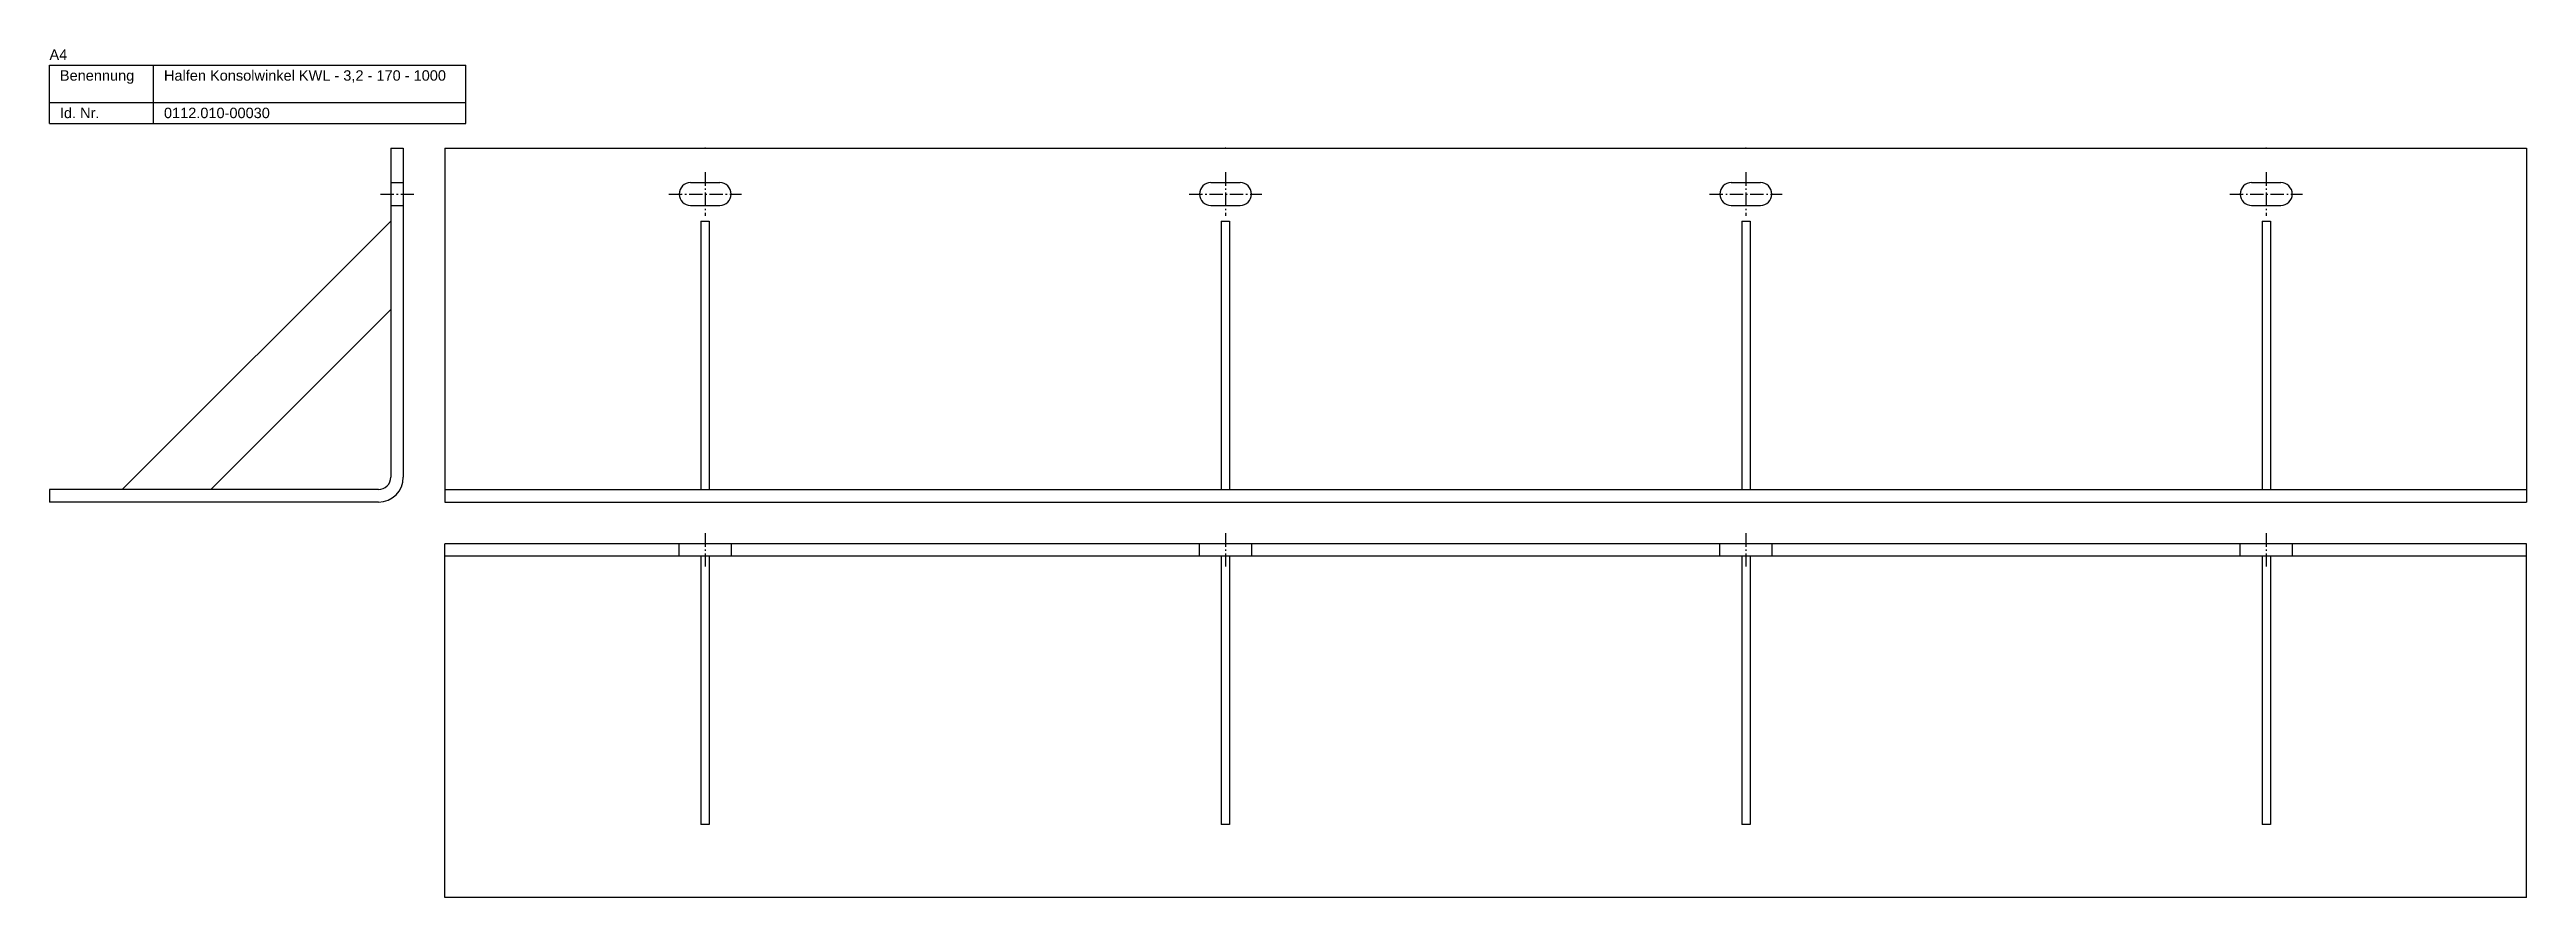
# Model space of a CAD drawing. Header units: millimetres. Extents: x 3683 to 6843, y -2519 to 868.
# Drawn here: x 5413 to 6603, y -319 to 88 of the extents above; entities that cross this region are included whole.
import ezdxf

# ---------------------------------------------------------------- set-up
doc = ezdxf.new("R2010")
doc.units = ezdxf.units.MM
doc.linetypes.add('MITTELLINIE', pattern=[0.977, 0.65, -0.13, 0.067, -0.13])
doc.linetypes.add('VERDECKT', pattern=[9.525, 6.35, -3.175])
doc.layers.add('HALFEN-KONSOLANKER', color=2, linetype='CONTINUOUS')
doc.styles.add('ARIAL50', font='ARIAL.TTF', dxfattribs={"height": 5})

msp = doc.modelspace()

# ---------------------------------------------------------------- texts
at = {"layer": 'HALFEN-KONSOLANKER', "style": 'ARIAL50'}
for s, p in [('A4', (5413.1, 83.3)), ('Benennung', (5418.1, 73.3)), ('Halfen Konsolwinkel KWL - 3,2 - 170 - 1000', (5468.1, 73.3)), ('Id. Nr.', (5418.1, 55.3)), ('0112.010-00030', (5468.1, 55.3))]:
    msp.add_text(s, height=5, dxfattribs=at).set_placement(p)

# ---------------------------------------------------------------- linework, layer by layer
at = {"layer": 'HALFEN-KONSOLANKER'}
for p, q in [((5413.1, 80.8), (5613.1, 80.8)), ((5413.1, 52.8), (5413.1, 80.8)), ((5463.1, 52.8), (5463.1, 80.8)), ((5613.1, 52.8), (5613.1, 80.8)), ((5413.1, 62.8), (5613.1, 62.8)), ((5413.1, 52.8), (5613.1, 52.8)), ((5577.1, 40.8), (5577.1, -117.2)), ((5577.1, 40.8), (5583.1, 40.8)), ((5583.1, 40.8), (5583.1, -117.2)), ((5603.1, 40.8), (6603.1, 40.8)), ((5603.1, 40.8), (5603.1, -129.2)), ((6603.1, 40.8), (6603.1, -129.2)), ((5721.1, 24.3), (5735.1, 24.3)), ((5971.1, 24.3), (5985.1, 24.3)), ((6221.1, 24.3), (6235.1, 24.3)), ((6471.1, 24.3), (6485.1, 24.3)), ((5721.1, 13.3), (5735.1, 13.3)), ((5971.1, 13.3), (5985.1, 13.3)), ((6221.1, 13.3), (6235.1, 13.3)), ((6471.1, 13.3), (6485.1, 13.3)), ((5577.1, 5.8), (5448.1, -123.2)), ((5726.1, 5.8), (5726.1, -123.2)), ((5726.1, 5.8), (5730.1, 5.8)), ((5730.1, 5.8), (5730.1, -123.2)), ((5976.1, 5.8), (5976.1, -123.2)), ((5976.1, 5.8), (5980.1, 5.8)), ((5980.1, 5.8), (5980.1, -123.2)), ((6226.1, 5.8), (6226.1, -123.2)), ((6226.1, 5.8), (6230.1, 5.8)), ((6230.1, 5.8), (6230.1, -123.2)), ((6476.1, 5.8), (6476.1, -123.2)), ((6476.1, 5.8), (6480.1, 5.8)), ((6480.1, 5.8), (6480.1, -123.2)), ((5577.1, -36.7), (5490.6, -123.2)), ((5571.1, -123.2), (5413.1, -123.2)), ((5413.1, -123.2), (5413.1, -129.2)), ((5571.1, -129.2), (5413.1, -129.2)), ((5603.1, -123.2), (6603.1, -123.2)), ((5603.1, -129.2), (6603.1, -129.2)), ((6603.1, -149.2), (5603.1, -149.2)), ((5603.1, -319.2), (5603.1, -149.2)), ((6603.1, -319.2), (6603.1, -149.2)), ((6603.1, -155.2), (5603.1, -155.2)), ((5726.1, -155.2), (5726.1, -284.2)), ((5730.1, -155.2), (5730.1, -284.2)), ((5976.1, -155.2), (5976.1, -284.2)), ((5980.1, -155.2), (5980.1, -284.2)), ((6226.1, -155.2), (6226.1, -284.2)), ((6230.1, -155.2), (6230.1, -284.2)), ((6476.1, -155.2), (6476.1, -284.2)), ((6480.1, -155.2), (6480.1, -284.2)), ((5730.1, -284.2), (5726.1, -284.2)), ((5980.1, -284.2), (5976.1, -284.2)), ((6230.1, -284.2), (6226.1, -284.2)), ((6480.1, -284.2), (6476.1, -284.2)), ((6603.1, -319.2), (5603.1, -319.2))]:
    msp.add_line(p, q, dxfattribs=at)
at = {"layer": 'HALFEN-KONSOLANKER', "color": 1, "linetype": 'VERDECKT'}
for p, q in [((5577.1, 24.3), (5583.1, 24.3)), ((5577.1, 13.3), (5583.1, 13.3)), ((5715.6, -155.2), (5715.6, -149.2)), ((5740.6, -149.2), (5740.6, -155.2)), ((5965.6, -155.2), (5965.6, -149.2)), ((5990.6, -149.2), (5990.6, -155.2)), ((6215.6, -155.2), (6215.6, -149.2)), ((6240.6, -149.2), (6240.6, -155.2)), ((6465.6, -155.2), (6465.6, -149.2)), ((6490.6, -149.2), (6490.6, -155.2))]:
    msp.add_line(p, q, dxfattribs=at)
at = {"layer": 'HALFEN-KONSOLANKER', "color": 1, "linetype": 'MITTELLINIE', "ltscale": 10}
for p, q in [((5728.1, 29.3), (5728.1, 8.3)), ((5978.1, 29.3), (5978.1, 8.3)), ((6228.1, 29.3), (6228.1, 8.3)), ((6478.1, 29.3), (6478.1, 8.3)), ((5572.1, 18.8), (5588.1, 18.8)), ((5710.6, 18.8), (5745.6, 18.8)), ((5960.6, 18.8), (5995.6, 18.8)), ((6210.6, 18.8), (6245.6, 18.8)), ((6460.6, 18.8), (6495.6, 18.8)), ((5728.1, -144.2), (5728.1, -160.2)), ((5978.1, -144.2), (5978.1, -160.2)), ((6228.1, -144.2), (6228.1, -160.2)), ((6478.1, -144.2), (6478.1, -160.2))]:
    msp.add_line(p, q, dxfattribs=at)
at = {"layer": 'HALFEN-KONSOLANKER'}
for centre, radius, start, end in [((5721.1, 18.8), 5.5, 90, 270), ((5735.1, 18.8), 5.5, 270, 90), ((5971.1, 18.8), 5.5, 90, 270), ((5985.1, 18.8), 5.5, 270, 90), ((6221.1, 18.8), 5.5, 90, 270), ((6235.1, 18.8), 5.5, 270, 90), ((6471.1, 18.8), 5.5, 90, 270), ((6485.1, 18.8), 5.5, 270, 90), ((5571.1, -117.2), 12, 270, 0), ((5571.1, -117.2), 6, 270, 0)]:
    msp.add_arc(centre, radius, start, end, dxfattribs=at)
for p in [(5728.1, 40.8), (5728.1, 40.8), (5978.1, 40.8), (5978.1, 40.8), (6228.1, 40.8), (6228.1, 40.8), (6478.1, 40.8), (6478.1, 40.8)]:
    msp.add_point(p, dxfattribs=at)

msp.set_redraw_order([(e.dxf.handle, doc.entitydb.next_handle()) for e in msp.query("TEXT MTEXT ATTDEF DIMENSION ARC_DIMENSION")])  # texts and dimensions are drawn at this point

doc.saveas('drawing.dxf')
